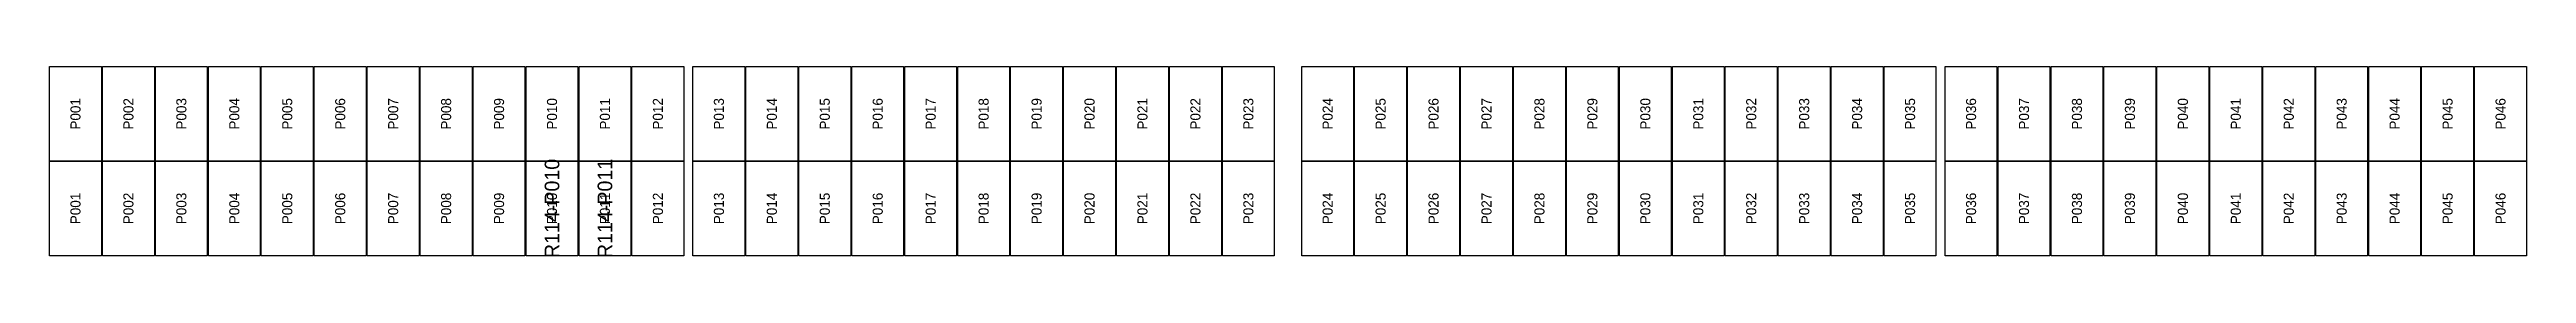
# Model space of a CAD drawing. Extents: x 296295 to 296770, y 651564 to 652121.
# Drawn here: x 296545.7 to 296599.8, y 651661.6 to 651665.8 of the extents above; entities that cross this region are included whole.
import ezdxf
from ezdxf.enums import TextEntityAlignment as Align

# ---------------------------------------------------------------- set-up
doc = ezdxf.new("R2010")
doc.units = 0

msp = doc.modelspace()

# ---------------------------------------------------------------- texts
at = {"layer": 'DEFECT_LABELS'}
for s, p in [('R114-P010', (296556.646, 651662.66)), ('R114-P011', (296557.804, 651662.66))]:
    msp.add_text(s, height=0.32, rotation=90, dxfattribs=at).set_placement(p, align=Align.MIDDLE_CENTER)
at = {"layer": 'PANEL_POSITION'}
for s, p in [('P001', (296546.224, 651664.723)), ('P002', (296547.382, 651664.723)), ('P003', (296548.54, 651664.723)), ('P004', (296549.698, 651664.723)), ('P005', (296550.856, 651664.723)), ('P006', (296552.014, 651664.723)), ('P007', (296553.172, 651664.723)), ('P008', (296554.33, 651664.723)), ('P009', (296555.488, 651664.723)), ('P010', (296556.646, 651664.723)), ('P011', (296557.804, 651664.723)), ('P012', (296558.962, 651664.723)), ('P013', (296560.296, 651664.723)), ('P014', (296561.454, 651664.723)), ('P015', (296562.612, 651664.723)), ('P016', (296563.77, 651664.723)), ('P017', (296564.928, 651664.723)), ('P018', (296566.086, 651664.723)), ('P019', (296567.244, 651664.723)), ('P020', (296568.402, 651664.723)), ('P021', (296569.56, 651664.723)), ('P022', (296570.718, 651664.723)), ('P023', (296571.876, 651664.723)), ('P024', (296573.61, 651664.723)), ('P025', (296574.768, 651664.723)), ('P026', (296575.926, 651664.723)), ('P027', (296577.084, 651664.723)), ('P028', (296578.242, 651664.723)), ('P029', (296579.4, 651664.723)), ('P030', (296580.558, 651664.723)), ('P031', (296581.716, 651664.723)), ('P032', (296582.874, 651664.723)), ('P033', (296584.032, 651664.723)), ('P034', (296585.19, 651664.723)), ('P035', (296586.348, 651664.723)), ('P036', (296587.682, 651664.723)), ('P037', (296588.84, 651664.723)), ('P038', (296589.998, 651664.723)), ('P039', (296591.156, 651664.723)), ('P040', (296592.314, 651664.723)), ('P041', (296593.472, 651664.723)), ('P042', (296594.63, 651664.723)), ('P043', (296595.788, 651664.723)), ('P044', (296596.946, 651664.723)), ('P045', (296598.104, 651664.723)), ('P046', (296599.262, 651664.723)), ('P001', (296546.224, 651662.66)), ('P002', (296547.382, 651662.66)), ('P003', (296548.54, 651662.66)), ('P004', (296549.698, 651662.66)), ('P005', (296550.856, 651662.66)), ('P006', (296552.014, 651662.66)), ('P007', (296553.172, 651662.66)), ('P008', (296554.33, 651662.66)), ('P009', (296555.488, 651662.66)), ('P010', (296556.646, 651662.66)), ('P011', (296557.804, 651662.66)), ('P012', (296558.962, 651662.66)), ('P013', (296560.296, 651662.66)), ('P014', (296561.454, 651662.66)), ('P015', (296562.612, 651662.66)), ('P016', (296563.77, 651662.66)), ('P017', (296564.928, 651662.66)), ('P018', (296566.086, 651662.66)), ('P019', (296567.244, 651662.66)), ('P020', (296568.402, 651662.66)), ('P021', (296569.56, 651662.66)), ('P022', (296570.718, 651662.66)), ('P023', (296571.876, 651662.66)), ('P024', (296573.61, 651662.66)), ('P025', (296574.768, 651662.66)), ('P026', (296575.926, 651662.66)), ('P027', (296577.084, 651662.66)), ('P028', (296578.242, 651662.66)), ('P029', (296579.4, 651662.66)), ('P030', (296580.558, 651662.66)), ('P031', (296581.716, 651662.66)), ('P032', (296582.874, 651662.66)), ('P033', (296584.032, 651662.66)), ('P034', (296585.19, 651662.66)), ('P035', (296586.348, 651662.66)), ('P036', (296587.682, 651662.66)), ('P037', (296588.84, 651662.66)), ('P038', (296589.998, 651662.66)), ('P039', (296591.156, 651662.66)), ('P040', (296592.314, 651662.66)), ('P041', (296593.472, 651662.66)), ('P042', (296594.63, 651662.66)), ('P043', (296595.788, 651662.66)), ('P044', (296596.946, 651662.66)), ('P045', (296598.104, 651662.66)), ('P046', (296599.262, 651662.66))]:
    msp.add_text(s, height=0.22, rotation=90, dxfattribs=at).set_placement(p, align=Align.MIDDLE_CENTER)

# ---------------------------------------------------------------- linework, layer by layer
at = {"layer": 'DEFECTIVE_PANELS'}
for points in [[(296556.079, 651663.692), (296557.213, 651663.692), (296557.213, 651661.629), (296556.079, 651661.629)], [(296557.237, 651663.692), (296558.371, 651663.692), (296558.371, 651661.629), (296557.237, 651661.629)]]:
    msp.add_lwpolyline(points, close=True, dxfattribs=at)
at = {"layer": 'PANELS_MASTER'}
for points in [[(296545.657, 651665.755), (296546.791, 651665.755), (296546.791, 651663.692), (296545.657, 651663.692)], [(296546.815, 651665.755), (296547.949, 651665.755), (296547.949, 651663.692), (296546.815, 651663.692)], [(296547.973, 651665.755), (296549.107, 651665.755), (296549.107, 651663.692), (296547.973, 651663.692)], [(296549.131, 651665.755), (296550.265, 651665.755), (296550.265, 651663.692), (296549.131, 651663.692)], [(296550.289, 651665.755), (296551.423, 651665.755), (296551.423, 651663.692), (296550.289, 651663.692)], [(296551.447, 651665.755), (296552.581, 651665.755), (296552.581, 651663.692), (296551.447, 651663.692)], [(296552.605, 651665.755), (296553.739, 651665.755), (296553.739, 651663.692), (296552.605, 651663.692)], [(296553.763, 651665.755), (296554.897, 651665.755), (296554.897, 651663.692), (296553.763, 651663.692)], [(296554.921, 651665.755), (296556.055, 651665.755), (296556.055, 651663.692), (296554.921, 651663.692)], [(296556.079, 651665.755), (296557.213, 651665.755), (296557.213, 651663.692), (296556.079, 651663.692)], [(296557.237, 651665.755), (296558.371, 651665.755), (296558.371, 651663.692), (296557.237, 651663.692)], [(296558.395, 651665.755), (296559.529, 651665.755), (296559.529, 651663.692), (296558.395, 651663.692)], [(296559.729, 651665.755), (296560.863, 651665.755), (296560.863, 651663.692), (296559.729, 651663.692)], [(296560.887, 651665.755), (296562.021, 651665.755), (296562.021, 651663.692), (296560.887, 651663.692)], [(296562.045, 651665.755), (296563.179, 651665.755), (296563.179, 651663.692), (296562.045, 651663.692)], [(296563.203, 651665.755), (296564.337, 651665.755), (296564.337, 651663.692), (296563.203, 651663.692)], [(296564.361, 651665.755), (296565.495, 651665.755), (296565.495, 651663.692), (296564.361, 651663.692)], [(296565.519, 651665.755), (296566.653, 651665.755), (296566.653, 651663.692), (296565.519, 651663.692)], [(296566.677, 651665.755), (296567.811, 651665.755), (296567.811, 651663.692), (296566.677, 651663.692)], [(296567.835, 651665.755), (296568.969, 651665.755), (296568.969, 651663.692), (296567.835, 651663.692)], [(296568.993, 651665.755), (296570.127, 651665.755), (296570.127, 651663.692), (296568.993, 651663.692)], [(296570.151, 651665.755), (296571.285, 651665.755), (296571.285, 651663.692), (296570.151, 651663.692)], [(296571.309, 651665.755), (296572.443, 651665.755), (296572.443, 651663.692), (296571.309, 651663.692)], [(296573.043, 651665.755), (296574.177, 651665.755), (296574.177, 651663.692), (296573.043, 651663.692)], [(296574.201, 651665.755), (296575.335, 651665.755), (296575.335, 651663.692), (296574.201, 651663.692)], [(296575.359, 651665.755), (296576.493, 651665.755), (296576.493, 651663.692), (296575.359, 651663.692)], [(296576.517, 651665.755), (296577.651, 651665.755), (296577.651, 651663.692), (296576.517, 651663.692)], [(296577.675, 651665.755), (296578.809, 651665.755), (296578.809, 651663.692), (296577.675, 651663.692)], [(296578.833, 651665.755), (296579.967, 651665.755), (296579.967, 651663.692), (296578.833, 651663.692)], [(296579.991, 651665.755), (296581.125, 651665.755), (296581.125, 651663.692), (296579.991, 651663.692)], [(296581.149, 651665.755), (296582.283, 651665.755), (296582.283, 651663.692), (296581.149, 651663.692)], [(296582.307, 651665.755), (296583.441, 651665.755), (296583.441, 651663.692), (296582.307, 651663.692)], [(296583.465, 651665.755), (296584.599, 651665.755), (296584.599, 651663.692), (296583.465, 651663.692)], [(296584.623, 651665.755), (296585.757, 651665.755), (296585.757, 651663.692), (296584.623, 651663.692)], [(296585.781, 651665.755), (296586.915, 651665.755), (296586.915, 651663.692), (296585.781, 651663.692)], [(296587.115, 651665.755), (296588.249, 651665.755), (296588.249, 651663.692), (296587.115, 651663.692)], [(296588.273, 651665.755), (296589.407, 651665.755), (296589.407, 651663.692), (296588.273, 651663.692)], [(296589.431, 651665.755), (296590.565, 651665.755), (296590.565, 651663.692), (296589.431, 651663.692)], [(296590.589, 651665.755), (296591.723, 651665.755), (296591.723, 651663.692), (296590.589, 651663.692)], [(296591.747, 651665.755), (296592.881, 651665.755), (296592.881, 651663.692), (296591.747, 651663.692)], [(296592.905, 651665.755), (296594.039, 651665.755), (296594.039, 651663.692), (296592.905, 651663.692)], [(296594.063, 651665.755), (296595.197, 651665.755), (296595.197, 651663.692), (296594.063, 651663.692)], [(296595.221, 651665.755), (296596.355, 651665.755), (296596.355, 651663.692), (296595.221, 651663.692)], [(296596.379, 651665.755), (296597.513, 651665.755), (296597.513, 651663.692), (296596.379, 651663.692)], [(296597.537, 651665.755), (296598.671, 651665.755), (296598.671, 651663.692), (296597.537, 651663.692)], [(296598.695, 651665.755), (296599.829, 651665.755), (296599.829, 651663.692), (296598.695, 651663.692)], [(296545.657, 651663.692), (296546.791, 651663.692), (296546.791, 651661.629), (296545.657, 651661.629)], [(296546.815, 651663.692), (296547.949, 651663.692), (296547.949, 651661.629), (296546.815, 651661.629)], [(296547.973, 651663.692), (296549.107, 651663.692), (296549.107, 651661.629), (296547.973, 651661.629)], [(296549.131, 651663.692), (296550.265, 651663.692), (296550.265, 651661.629), (296549.131, 651661.629)], [(296550.289, 651663.692), (296551.423, 651663.692), (296551.423, 651661.629), (296550.289, 651661.629)], [(296551.447, 651663.692), (296552.581, 651663.692), (296552.581, 651661.629), (296551.447, 651661.629)], [(296552.605, 651663.692), (296553.739, 651663.692), (296553.739, 651661.629), (296552.605, 651661.629)], [(296553.763, 651663.692), (296554.897, 651663.692), (296554.897, 651661.629), (296553.763, 651661.629)], [(296554.921, 651663.692), (296556.055, 651663.692), (296556.055, 651661.629), (296554.921, 651661.629)], [(296558.395, 651663.692), (296559.529, 651663.692), (296559.529, 651661.629), (296558.395, 651661.629)], [(296559.729, 651663.692), (296560.863, 651663.692), (296560.863, 651661.629), (296559.729, 651661.629)], [(296560.887, 651663.692), (296562.021, 651663.692), (296562.021, 651661.629), (296560.887, 651661.629)], [(296562.045, 651663.692), (296563.179, 651663.692), (296563.179, 651661.629), (296562.045, 651661.629)], [(296563.203, 651663.692), (296564.337, 651663.692), (296564.337, 651661.629), (296563.203, 651661.629)], [(296564.361, 651663.692), (296565.495, 651663.692), (296565.495, 651661.629), (296564.361, 651661.629)], [(296565.519, 651663.692), (296566.653, 651663.692), (296566.653, 651661.629), (296565.519, 651661.629)], [(296566.677, 651663.692), (296567.811, 651663.692), (296567.811, 651661.629), (296566.677, 651661.629)], [(296567.835, 651663.692), (296568.969, 651663.692), (296568.969, 651661.629), (296567.835, 651661.629)], [(296568.993, 651663.692), (296570.127, 651663.692), (296570.127, 651661.629), (296568.993, 651661.629)], [(296570.151, 651663.692), (296571.285, 651663.692), (296571.285, 651661.629), (296570.151, 651661.629)], [(296571.309, 651663.692), (296572.443, 651663.692), (296572.443, 651661.629), (296571.309, 651661.629)], [(296573.043, 651663.692), (296574.177, 651663.692), (296574.177, 651661.629), (296573.043, 651661.629)], [(296574.201, 651663.692), (296575.335, 651663.692), (296575.335, 651661.629), (296574.201, 651661.629)], [(296575.359, 651663.692), (296576.493, 651663.692), (296576.493, 651661.629), (296575.359, 651661.629)], [(296576.517, 651663.692), (296577.651, 651663.692), (296577.651, 651661.629), (296576.517, 651661.629)], [(296577.675, 651663.692), (296578.809, 651663.692), (296578.809, 651661.629), (296577.675, 651661.629)], [(296578.833, 651663.692), (296579.967, 651663.692), (296579.967, 651661.629), (296578.833, 651661.629)], [(296579.991, 651663.692), (296581.125, 651663.692), (296581.125, 651661.629), (296579.991, 651661.629)], [(296581.149, 651663.692), (296582.283, 651663.692), (296582.283, 651661.629), (296581.149, 651661.629)], [(296582.307, 651663.692), (296583.441, 651663.692), (296583.441, 651661.629), (296582.307, 651661.629)], [(296583.465, 651663.692), (296584.599, 651663.692), (296584.599, 651661.629), (296583.465, 651661.629)], [(296584.623, 651663.692), (296585.757, 651663.692), (296585.757, 651661.629), (296584.623, 651661.629)], [(296585.781, 651663.692), (296586.915, 651663.692), (296586.915, 651661.629), (296585.781, 651661.629)], [(296587.115, 651663.692), (296588.249, 651663.692), (296588.249, 651661.629), (296587.115, 651661.629)], [(296588.273, 651663.692), (296589.407, 651663.692), (296589.407, 651661.629), (296588.273, 651661.629)], [(296589.431, 651663.692), (296590.565, 651663.692), (296590.565, 651661.629), (296589.431, 651661.629)], [(296590.589, 651663.692), (296591.723, 651663.692), (296591.723, 651661.629), (296590.589, 651661.629)], [(296591.747, 651663.692), (296592.881, 651663.692), (296592.881, 651661.629), (296591.747, 651661.629)], [(296592.905, 651663.692), (296594.039, 651663.692), (296594.039, 651661.629), (296592.905, 651661.629)], [(296594.063, 651663.692), (296595.197, 651663.692), (296595.197, 651661.629), (296594.063, 651661.629)], [(296595.221, 651663.692), (296596.355, 651663.692), (296596.355, 651661.629), (296595.221, 651661.629)], [(296596.379, 651663.692), (296597.513, 651663.692), (296597.513, 651661.629), (296596.379, 651661.629)], [(296597.537, 651663.692), (296598.671, 651663.692), (296598.671, 651661.629), (296597.537, 651661.629)], [(296598.695, 651663.692), (296599.829, 651663.692), (296599.829, 651661.629), (296598.695, 651661.629)]]:
    msp.add_lwpolyline(points, close=True, dxfattribs=at)

msp.set_redraw_order([(e.dxf.handle, doc.entitydb.next_handle()) for e in msp.query("TEXT MTEXT ATTDEF DIMENSION ARC_DIMENSION")])  # texts and dimensions are drawn at this point

doc.saveas('drawing.dxf')
